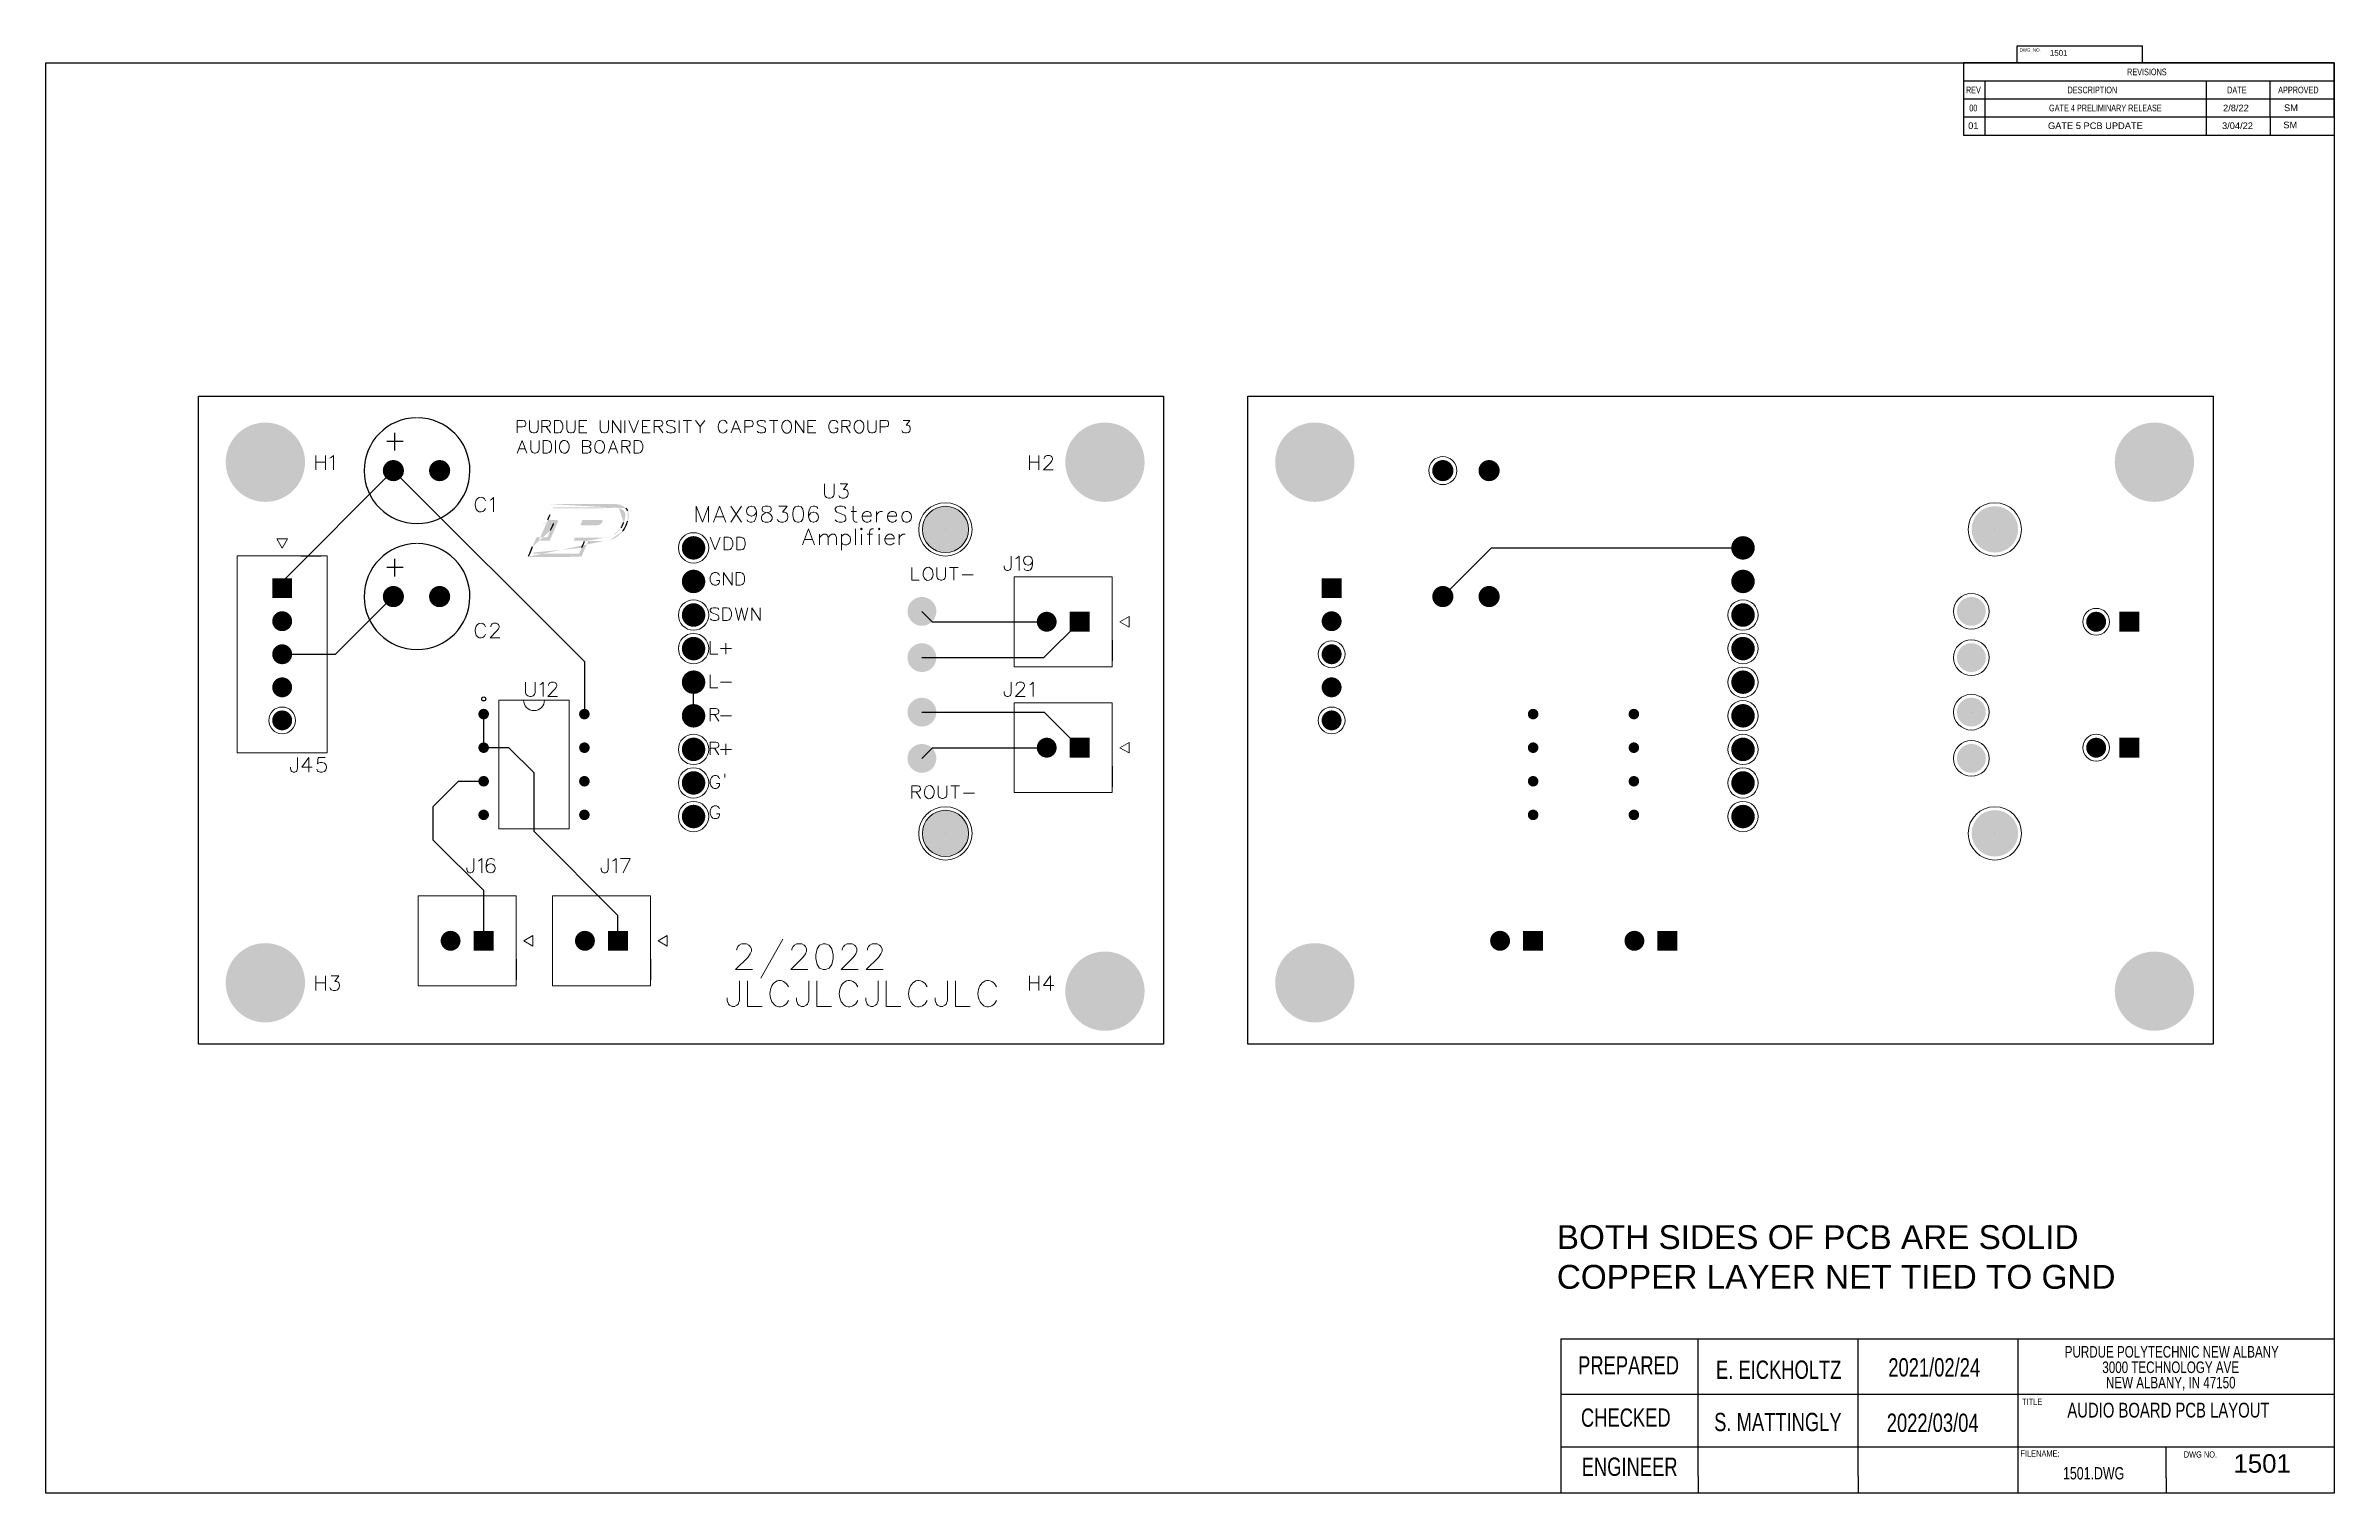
# Model space of a CAD drawing. Header units: inches. Extents: x 2.5 to 50.5, y 2.5 to 32.9.
import ezdxf

# ---------------------------------------------------------------- set-up
doc = ezdxf.new("R2010")
doc.units = ezdxf.units.IN
doc.header["$MEASUREMENT"] = 0
for name, color, linetype, true_color in [('PDF3_Geometry', 7, 'Continuous', 0xffcc00), ('PDF3_Solid Fills', 7, 'Continuous', 0xbfbfbf), ('PDF4_Geometry', 7, 'Continuous', 0x212121), ('PDF4_Solid Fills', 7, 'Continuous', 0xbfbfbf)]:
    doc.layers.add(name, color=color, linetype=linetype, true_color=true_color)
doc.layers.add('SLD-0', color=7, linetype='Continuous')
doc.styles.add('SLDTEXTSTYLE0', font='TXT', dxfattribs={"width": 0.75})
doc.styles.get("Standard").update_dxf_attribs({"font": 'arial.ttf'})

msp = doc.modelspace()

# ---------------------------------------------------------------- texts
at = {"attachment_point": 1}
for s, width, gutter_width, insert, char_height in [('1501', 1.61993, 0.534, (44.535, 32.769), 0.1195), ('01', 0.791, 3.481, (42.822, 31.251), 0.1392), ('GATE 5 PCB UPDATE', 2.36064, 3.481, (44.496, 31.251), 0.13925), ('3/04/22', 0.791, 3.481, (48.147, 31.251), 0.1392), ('2/8/22', 0.791, 3.481, (48.168, 31.624), 0.1392), ('SM', 0.791, 3.481, (49.432, 31.268), 0.1392), ('SM', 0.791, 3.481, (49.447, 31.627), 0.1392), ('BOTH SIDES OF PCB ARE SOLID COPPER LAYER NET TIED TO GND', 11.87305, 2.5, (34.193, 8.122), 0.5), ('1501', 1.89499, 0.625, (48.385, 3.319), 0.3882)]:
    msp.add_mtext_dynamic_manual_height_columns(s, width=width, gutter_width=gutter_width, heights=[0], dxfattribs=dict(at, insert=insert, char_height=char_height))
at = {"layer": 'SLD-0', "style": 'SLDTEXTSTYLE0'}
for s, insert, char_height, attachment_point in [('DWG. NO.', (44.123, 32.807), 0.0746, 2), ('PREPARED', (35.699, 5.374), 0.3838, 2), ('TITLE', (44.164, 4.483), 0.1294, 2), ('AUDIO BOARD PCB LAYOUT', (47.022, 4.398), 0.31059, 2), ('CHECKED', (35.641, 4.278), 0.3838, 2), ('S. MATTINGLY', (38.831, 4.186), 0.38384, 2), ('2022/03/04', (42.078, 4.17), 0.3838, 2), ('FILENAME:', (44.329, 3.397), 0.1294, 2), ('DWG NO.', (47.344, 3.377), 0.1294, 1), ('ENGINEER', (35.721, 3.248), 0.3838, 2)]:
    msp.add_mtext(s, dxfattribs=dict(at, insert=insert, char_height=char_height, attachment_point=attachment_point))
at = {"layer": 'SLD-0', "attachment_point": 2, "style": 'SLDTEXTSTYLE0'}
for s, insert, char_height, width in [('E. EICKHOLTZ', (38.848, 5.283), 0.38384, 3.43191), ('2021/02/24', (42.11, 5.332), 0.3838, 2.44698), ('1501.DWG', (45.453, 3.048), 0.2588, 1.8765)]:
    msp.add_mtext(s, dxfattribs=dict(at, insert=insert, char_height=char_height, width=width))

# ---------------------------------------------------------------- blocks, each defined once
blk = doc.blocks.new('SW_NOTE_0_8')
at = {"layer": 'SLD-0', "color": 0, "char_height": 0.125, "attachment_point": 2, "style": 'SLDTEXTSTYLE0'}
for s, insert in [('PURDUE POLYTECHNIC NEW ALBANY', (1.434, 0.161)), ('3000 TECHNOLOGY AVE', (1.422, -0.006)), ('NEW ALBANY, IN 47150', (1.423, -0.172))]:
    blk.add_mtext(s, dxfattribs=dict(at, insert=insert))
blk = doc.blocks.new('SW_TABLEANNOTATION_0')
at = {"color": 0, "linetype": 'Continuous', "lineweight": 25}
for p, q in [((0, 0), (0, -0.338)), ((0, 0), (0.4, 0)), ((0, 0), (0, -1.015)), ((6.955, 0), (0, 0)), ((0.4, 0), (4.55, 0)), ((4.55, 0), (5.75, 0)), ((5.75, 0), (6.955, 0)), ((6.955, 0), (6.955, -0.338)), ((6.955, -1.015), (6.955, 0)), ((0, -0.338), (0, -0.677)), ((0, -0.338), (0.4, -0.338)), ((0.4, -0.338), (0.4, -0.677)), ((0.4, -0.338), (4.55, -0.338)), ((4.55, -0.338), (4.55, -0.677)), ((4.55, -0.338), (5.75, -0.338)), ((5.75, -0.338), (5.75, -0.677)), ((5.75, -0.338), (6.955, -0.338)), ((6.955, -0.338), (6.955, -0.677)), ((0, -0.677), (0.4, -0.677)), ((0, -0.677), (0, -1.015)), ((0, -0.677), (6.955, -0.677)), ((0.4, -0.677), (4.55, -0.677)), ((0.4, -0.677), (0.4, -1.015)), ((4.55, -0.677), (5.75, -0.677)), ((4.55, -0.677), (4.55, -1.015)), ((5.75, -0.677), (6.955, -0.677)), ((5.75, -0.677), (5.75, -1.015)), ((6.955, -0.677), (6.955, -1.015)), ((0, -1.015), (0.4, -1.015)), ((0, -1.015), (6.955, -1.015)), ((0.4, -1.015), (4.55, -1.015)), ((4.55, -1.015), (5.75, -1.015)), ((5.75, -1.015), (6.955, -1.015))]:
    blk.add_line(p, q, dxfattribs=at)
at = {"color": 0, "linetype": 'Continuous', "lineweight": 18, "char_height": 0.125, "attachment_point": 1, "style": 'SLDTEXTSTYLE0'}
for s, insert in [('REVISIONS', (3.069, -0.107)), ('REV', (0.046, -0.446)), ('00', (0.108, -0.784)), ('GATE 4 PRELIMINARY RELEASE', (1.605, -0.784)), ('DESCRIPTION', (1.952, -0.446)), ('DATE', (4.946, -0.446)), ('APPROVED', (5.904, -0.446))]:
    blk.add_mtext(s, dxfattribs=dict(at, insert=insert))

# ---------------------------------------------------------------- hatches: boundary and pattern name
at = {"layer": 'PDF3_Solid Fills', "transparency": 33554559}
for points in [[(7.938, 24.124, 0.414706), (7.106, 24.956), (7.106, 24.956, 0.414706), (6.274, 24.124), (6.274, 24.124, 0.414706), (7.106, 23.292), (7.106, 23.292, 0.414706)], [(25.548, 24.124, 0.414706), (24.716, 24.956), (24.716, 24.956, 0.414706), (23.884, 24.124), (23.884, 24.124, 0.414706), (24.716, 23.292), (24.716, 23.292, 0.414706)], [(10.013, 23.948, 0.412996), (9.791, 24.17), (9.791, 24.17, 0.412996), (9.569, 23.948), (9.569, 23.948, 0.412996), (9.791, 23.726), (9.791, 23.726, 0.412996)], [(10.983, 23.948, 0.412996), (10.761, 24.17), (10.761, 24.17, 0.412996), (10.539, 23.948), (10.539, 23.948, 0.412996), (10.761, 23.726), (10.761, 23.726, 0.412996)], [(21.857, 22.715, 0.414157), (21.37, 23.202), (21.37, 23.202, 0.414157), (20.883, 22.715), (20.883, 22.715, 0.414157), (21.37, 22.228), (21.37, 22.228, 0.414157)], [(16.334, 22.328, 0.41369), (16.087, 22.574), (16.087, 22.574, 0.41369), (15.841, 22.328), (15.841, 22.328, 0.41369), (16.087, 22.081), (16.087, 22.081, 0.41369)], [(16.334, 21.623, 0.41369), (16.087, 21.87), (16.087, 21.87, 0.41369), (15.841, 21.623), (15.841, 21.623, 0.41369), (16.087, 21.377), (16.087, 21.377, 0.41369)], [(10.013, 21.306, 0.412996), (9.791, 21.529), (9.791, 21.529, 0.412996), (9.569, 21.306), (9.569, 21.306, 0.412996), (9.791, 21.084), (9.791, 21.084, 0.412996)], [(10.983, 21.306, 0.412996), (10.761, 21.529), (10.761, 21.529, 0.412996), (10.539, 21.306), (10.539, 21.306, 0.412996), (10.761, 21.084), (10.761, 21.084, 0.412996)], [(16.334, 20.919, 0.41369), (16.087, 21.166), (16.087, 21.166, 0.41369), (15.841, 20.919), (15.841, 20.919, 0.41369), (16.087, 20.672), (16.087, 20.672, 0.41369)], [(21.18, 20.995, 0.41371), (20.877, 21.299), (20.877, 21.299, 0.41371), (20.574, 20.995), (20.574, 20.995, 0.414377), (20.877, 20.693), (20.877, 20.693, 0.414377)], [(7.668, 20.789, 0.413551), (7.458, 20.998), (7.458, 20.998, 0.413551), (7.249, 20.789), (7.249, 20.789, 0.414518), (7.458, 20.581), (7.458, 20.581, 0.414518)], [(23.703, 20.778, 0.413551), (23.494, 20.988), (23.494, 20.988, 0.414518), (23.286, 20.778), (23.286, 20.778, 0.414518), (23.494, 20.569), (23.494, 20.569, 0.413551)], [(7.668, 20.096, 0.414518), (7.458, 20.305), (7.458, 20.305, 0.414518), (7.249, 20.096), (7.249, 20.096, 0.413551), (7.458, 19.887), (7.458, 19.887, 0.413551)], [(16.334, 20.215, 0.41369), (16.087, 20.461), (16.087, 20.461, 0.41369), (15.841, 20.215), (15.841, 20.215, 0.41369), (16.087, 19.968), (16.087, 19.968, 0.41369)], [(21.18, 20.025, 0.41371), (20.877, 20.328), (20.877, 20.328, 0.41371), (20.574, 20.025), (20.574, 20.025, 0.414377), (20.877, 19.723), (20.877, 19.723, 0.414377)], [(16.334, 19.51, 0.41369), (16.087, 19.757), (16.087, 19.757, 0.41369), (15.841, 19.51), (15.841, 19.51, 0.41369), (16.087, 19.264), (16.087, 19.264, 0.41369)], [(7.668, 19.403, 0.413551), (7.458, 19.612), (7.458, 19.612, 0.413551), (7.249, 19.403), (7.249, 19.403, 0.413551), (7.458, 19.193), (7.458, 19.193, 0.413551)], [(7.668, 18.709, 0.413551), (7.458, 18.918), (7.458, 18.918, 0.413551), (7.249, 18.709), (7.249, 18.709, 0.414518), (7.458, 18.501), (7.458, 18.501, 0.414518)], [(16.334, 18.806, 0.41369), (16.087, 19.052), (16.087, 19.052, 0.41369), (15.841, 18.806), (15.841, 18.806, 0.41369), (16.087, 18.559), (16.087, 18.559, 0.41369)], [(21.18, 18.882, 0.41371), (20.877, 19.185), (20.877, 19.185, 0.41371), (20.574, 18.882), (20.574, 18.882, 0.414377), (20.877, 18.58), (20.877, 18.58, 0.414377)], [(16.334, 18.101, 0.41369), (16.087, 18.348), (16.087, 18.348, 0.41369), (15.841, 18.101), (15.841, 18.101, 0.41369), (16.087, 17.855), (16.087, 17.855, 0.41369)], [(23.703, 18.137, 0.413551), (23.494, 18.346), (23.494, 18.346, 0.414518), (23.286, 18.137), (23.286, 18.137, 0.414518), (23.494, 17.927), (23.494, 17.927, 0.413551)], [(21.18, 17.912, 0.41371), (20.877, 18.215), (20.877, 18.215, 0.41371), (20.574, 17.912), (20.574, 17.912, 0.414377), (20.877, 17.609), (20.877, 17.609, 0.414377)], [(16.334, 17.397, 0.41369), (16.087, 17.644), (16.087, 17.644, 0.41369), (15.841, 17.397), (15.841, 17.397, 0.41369), (16.087, 17.151), (16.087, 17.151, 0.41369)], [(16.334, 16.693, 0.41369), (16.087, 16.939), (16.087, 16.939, 0.41369), (15.841, 16.693), (15.841, 16.693, 0.41369), (16.087, 16.446), (16.087, 16.446, 0.41369)], [(21.857, 16.34, 0.414157), (21.37, 16.828), (21.37, 16.828, 0.414157), (20.883, 16.34), (20.883, 16.34, 0.414157), (21.37, 15.853), (21.37, 15.853, 0.414157)], [(7.938, 13.206, 0.414706), (7.106, 14.037), (7.106, 14.037, 0.414706), (6.274, 13.206), (6.274, 13.206, 0.414706), (7.106, 12.374), (7.106, 12.374, 0.414706)], [(11.2, 14.086, 0.413551), (10.991, 14.296), (10.991, 14.296, 0.414518), (10.783, 14.086), (10.783, 14.086, 0.414518), (10.991, 13.877), (10.991, 13.877, 0.413551)], [(14.018, 14.086, 0.413551), (13.809, 14.296), (13.809, 14.296, 0.414518), (13.6, 14.086), (13.6, 14.086, 0.414518), (13.809, 13.877), (13.809, 13.877, 0.413551)], [(25.548, 13.03, 0.414706), (24.716, 13.861), (24.716, 13.861, 0.414706), (23.884, 13.03), (23.884, 13.03, 0.414706), (24.716, 12.198), (24.716, 12.198, 0.414706)]]:
    msp.add_hatch(color=256, dxfattribs=at).paths.add_polyline_path(points)
at = {"layer": 'PDF3_Solid Fills', "true_color": 0x212121, "transparency": 33554559}
for points in [[(9.93, 23.948, 0.411972), (9.791, 24.087), (9.791, 24.087, 0.411972), (9.652, 23.948), (9.652, 23.948, 0.411972), (9.791, 23.809), (9.791, 23.809, 0.411972)], [(10.9, 23.948, 0.411972), (10.761, 24.087), (10.761, 24.087, 0.411972), (10.622, 23.948), (10.622, 23.948, 0.411972), (10.761, 23.809), (10.761, 23.809, 0.411972)], [(9.93, 21.306, 0.411972), (9.791, 21.445), (9.791, 21.445, 0.411972), (9.652, 21.306), (9.652, 21.306, 0.411972), (9.791, 21.168), (9.791, 21.168, 0.411972)], [(10.9, 21.306, 0.411972), (10.761, 21.445), (10.761, 21.445, 0.411972), (10.622, 21.306), (10.622, 21.306, 0.411972), (10.761, 21.168), (10.761, 21.168, 0.411972)], [(11.795, 18.841, 0.418142), (11.685, 18.952), (11.685, 18.952, 0.418142), (11.574, 18.841), (11.574, 18.841, 0.418142), (11.685, 18.731), (11.685, 18.731, 0.418142)], [(13.908, 18.841, 0.418142), (13.798, 18.952), (13.798, 18.952, 0.418142), (13.687, 18.841), (13.687, 18.841, 0.418142), (13.798, 18.731), (13.798, 18.731, 0.418142)], [(11.795, 18.137, 0.418142), (11.685, 18.247), (11.685, 18.247, 0.418142), (11.574, 18.137), (11.574, 18.137, 0.418142), (11.685, 18.026), (11.685, 18.026, 0.418142)], [(13.908, 18.137, 0.418142), (13.798, 18.247), (13.798, 18.247, 0.418142), (13.687, 18.137), (13.687, 18.137, 0.418142), (13.798, 18.026), (13.798, 18.026, 0.418142)], [(11.795, 17.432, 0.418142), (11.685, 17.543), (11.685, 17.543, 0.418142), (11.574, 17.432), (11.574, 17.432, 0.418142), (11.685, 17.322), (11.685, 17.322, 0.418142)], [(13.908, 17.432, 0.418142), (13.798, 17.543), (13.798, 17.543, 0.418142), (13.687, 17.432), (13.687, 17.432, 0.418142), (13.798, 17.322), (13.798, 17.322, 0.418142)], [(11.795, 16.728, 0.418142), (11.685, 16.838), (11.685, 16.838, 0.418142), (11.574, 16.728), (11.574, 16.728, 0.418142), (11.685, 16.617), (11.685, 16.617, 0.418142)], [(13.908, 16.728, 0.418142), (13.798, 16.838), (13.798, 16.838, 0.418142), (13.687, 16.728), (13.687, 16.728, 0.418142), (13.798, 16.617), (13.798, 16.617, 0.418142)]]:
    msp.add_hatch(color=250, dxfattribs=at).paths.add_polyline_path(points)
at = {"layer": 'PDF3_Solid Fills', "true_color": 0xffcc00, "transparency": 33554559}
h = msp.add_hatch(color=40, dxfattribs=at)
h.paths.add_polyline_path([(13.093, 23.244, 0.002437), (12.923, 22.851)], flags=0)
h.paths.add_polyline_path([(12.923, 22.851), (12.919, 22.842), (13.032, 22.842), (13.145, 22.842), (13.145, 22.837)], flags=0)
h.paths.add_polyline_path([(13.083, 22.691), (13.022, 22.549), (12.906, 22.547), (12.791, 22.546), (12.705, 22.347)], flags=0)
h.paths.add_polyline_path([(12.62, 22.144), (12.62, 22.139), (13.178, 22.139), (13.736, 22.14), (13.806, 22.305), (13.876, 22.47), (14.023, 22.47), (14.17, 22.47), (14.229, 22.477)], flags=0)
h.paths.add_polyline_path([(14.229, 22.477, 0.028974), (14.341, 22.498)], flags=0)
h.paths.add_polyline_path([(14.341, 22.498), (14.393, 22.512), (14.442, 22.537), (14.491, 22.563), (14.532, 22.6), (14.574, 22.638), (14.6, 22.676)], flags=0)
h.paths.add_polyline_path([(14.706, 22.892), (14.728, 22.956), (14.725, 23.018), (14.722, 23.08), (14.709, 23.103)], flags=0)
h.paths.add_polyline_path([(14.666, 23.159), (14.635, 23.192), (14.593, 23.21), (14.551, 23.229), (14.504, 23.239), (14.457, 23.248), (13.777, 23.249), (13.097, 23.249), (13.093, 23.244)], flags=0)
h.paths.add_polyline_path([(14.524, 23.161), (14.57, 23.145), (14.598, 23.125), (14.626, 23.105), (14.642, 23.073), (14.658, 23.041), (14.654, 22.99), (14.65, 22.939), (14.619, 22.862)], flags=0)
h.paths.add_polyline_path([(14.564, 22.747), (14.541, 22.708), (14.495, 22.662), (14.45, 22.617), (14.403, 22.595)], flags=0)
h.paths.add_polyline_path([(14.301, 22.558, 0.035317), (14.403, 22.595)], flags=0)
h.paths.add_polyline_path([(14.301, 22.558), (14.247, 22.543), (13.921, 22.541), (13.595, 22.538), (13.584, 22.508), (13.572, 22.477), (13.685, 22.477), (13.797, 22.477), (13.794, 22.463)], flags=0)
h.paths.add_polyline_path([(13.738, 22.329), (13.687, 22.208), (13.206, 22.208), (12.725, 22.208), (12.734, 22.231)], flags=0)
h.paths.add_polyline_path([(12.792, 22.365, 0.000795), (12.734, 22.231)], flags=0)
h.paths.add_polyline_path([(12.792, 22.365), (12.84, 22.477), (12.955, 22.479), (13.071, 22.48), (13.163, 22.694), (13.255, 22.908), (13.144, 22.91), (13.033, 22.911), (13.033, 22.916)], flags=0)
h.paths.add_polyline_path([(13.079, 23.028, 0.000373), (13.135, 23.158)], flags=0)
h.paths.add_polyline_path([(13.135, 23.158), (13.144, 23.18), (13.811, 23.178), (14.478, 23.176), (14.524, 23.161)], flags=0)
h.paths.add_polyline_path([(13.735, 22.858), (13.713, 22.804), (13.885, 22.802), (14.058, 22.8), (14.089, 22.808), (14.121, 22.816), (14.143, 22.832), (14.164, 22.848), (14.173, 22.869), (14.182, 22.89), (14.178, 22.901), (14.174, 22.911), (13.965, 22.911), (13.757, 22.911)], flags=0)
at = {"layer": 'PDF4_Solid Fills', "transparency": 33554559}
for points in [[(29.95, 24.124, 0.414706), (29.118, 24.956), (29.118, 24.956, 0.414706), (28.287, 24.124), (28.287, 24.124, 0.414706), (29.118, 23.292), (29.118, 23.292, 0.414706)], [(47.56, 24.124, 0.414706), (46.728, 24.956), (46.728, 24.956, 0.414706), (45.897, 24.124), (45.897, 24.124, 0.414706), (46.728, 23.292), (46.728, 23.292, 0.414706)], [(32.025, 23.948, 0.412996), (31.803, 24.17), (31.803, 24.17, 0.412996), (31.581, 23.948), (31.581, 23.948, 0.412996), (31.803, 23.726), (31.803, 23.726, 0.412996)], [(32.996, 23.948, 0.412996), (32.773, 24.17), (32.773, 24.17, 0.412996), (32.551, 23.948), (32.551, 23.948, 0.412996), (32.773, 23.726), (32.773, 23.726, 0.412996)], [(43.87, 22.715, 0.414157), (43.382, 23.202), (43.382, 23.202, 0.414157), (42.895, 22.715), (42.895, 22.715, 0.414157), (43.382, 22.228), (43.382, 22.228, 0.414157)], [(38.346, 22.328, 0.41369), (38.099, 22.574), (38.099, 22.574, 0.41369), (37.853, 22.328), (37.853, 22.328, 0.41369), (38.099, 22.081), (38.099, 22.081, 0.41369)], [(38.346, 21.623, 0.41369), (38.099, 21.87), (38.099, 21.87, 0.41369), (37.853, 21.623), (37.853, 21.623, 0.41369), (38.099, 21.377), (38.099, 21.377, 0.41369)], [(32.025, 21.306, 0.412996), (31.803, 21.529), (31.803, 21.529, 0.412996), (31.581, 21.306), (31.581, 21.306, 0.412996), (31.803, 21.084), (31.803, 21.084, 0.412996)], [(32.996, 21.306, 0.412996), (32.773, 21.529), (32.773, 21.529, 0.412996), (32.551, 21.306), (32.551, 21.306, 0.412996), (32.773, 21.084), (32.773, 21.084, 0.412996)], [(38.346, 20.919, 0.41369), (38.099, 21.166), (38.099, 21.166, 0.41369), (37.853, 20.919), (37.853, 20.919, 0.41369), (38.099, 20.672), (38.099, 20.672, 0.41369)], [(43.193, 20.995, 0.41371), (42.889, 21.299), (42.889, 21.299, 0.41371), (42.586, 20.995), (42.586, 20.995, 0.414377), (42.889, 20.693), (42.889, 20.693, 0.414377)], [(29.68, 20.789, 0.413551), (29.471, 20.998), (29.471, 20.998, 0.413551), (29.261, 20.789), (29.261, 20.789, 0.414518), (29.471, 20.581), (29.471, 20.581, 0.414518)], [(45.716, 20.778, 0.413551), (45.506, 20.988), (45.506, 20.988, 0.414518), (45.298, 20.778), (45.298, 20.778, 0.414518), (45.506, 20.569), (45.506, 20.569, 0.413551)], [(29.68, 20.096, 0.414518), (29.471, 20.305), (29.471, 20.305, 0.414518), (29.261, 20.096), (29.261, 20.096, 0.413551), (29.471, 19.887), (29.471, 19.887, 0.413551)], [(38.346, 20.215, 0.41369), (38.099, 20.461), (38.099, 20.461, 0.41369), (37.853, 20.215), (37.853, 20.215, 0.41369), (38.099, 19.968), (38.099, 19.968, 0.41369)], [(43.193, 20.025, 0.41371), (42.889, 20.328), (42.889, 20.328, 0.41371), (42.586, 20.025), (42.586, 20.025, 0.414377), (42.889, 19.723), (42.889, 19.723, 0.414377)], [(38.346, 19.51, 0.41369), (38.099, 19.757), (38.099, 19.757, 0.41369), (37.853, 19.51), (37.853, 19.51, 0.41369), (38.099, 19.264), (38.099, 19.264, 0.41369)], [(29.68, 19.403, 0.413551), (29.471, 19.612), (29.471, 19.612, 0.413551), (29.261, 19.403), (29.261, 19.403, 0.413551), (29.471, 19.193), (29.471, 19.193, 0.413551)], [(29.68, 18.709, 0.413551), (29.471, 18.918), (29.471, 18.918, 0.413551), (29.261, 18.709), (29.261, 18.709, 0.414518), (29.471, 18.501), (29.471, 18.501, 0.414518)], [(38.346, 18.806, 0.41369), (38.099, 19.052), (38.099, 19.052, 0.41369), (37.853, 18.806), (37.853, 18.806, 0.41369), (38.099, 18.559), (38.099, 18.559, 0.41369)], [(43.193, 18.882, 0.41371), (42.889, 19.185), (42.889, 19.185, 0.41371), (42.586, 18.882), (42.586, 18.882, 0.414377), (42.889, 18.58), (42.889, 18.58, 0.414377)], [(38.346, 18.101, 0.41369), (38.099, 18.348), (38.099, 18.348, 0.41369), (37.853, 18.101), (37.853, 18.101, 0.41369), (38.099, 17.855), (38.099, 17.855, 0.41369)], [(45.716, 18.137, 0.413551), (45.506, 18.346), (45.506, 18.346, 0.414518), (45.298, 18.137), (45.298, 18.137, 0.414518), (45.506, 17.927), (45.506, 17.927, 0.413551)], [(43.193, 17.912, 0.41371), (42.889, 18.215), (42.889, 18.215, 0.41371), (42.586, 17.912), (42.586, 17.912, 0.414377), (42.889, 17.609), (42.889, 17.609, 0.414377)], [(38.346, 17.397, 0.41369), (38.099, 17.644), (38.099, 17.644, 0.41369), (37.853, 17.397), (37.853, 17.397, 0.41369), (38.099, 17.151), (38.099, 17.151, 0.41369)], [(38.346, 16.693, 0.41369), (38.099, 16.939), (38.099, 16.939, 0.41369), (37.853, 16.693), (37.853, 16.693, 0.41369), (38.099, 16.446), (38.099, 16.446, 0.41369)], [(43.87, 16.34, 0.414157), (43.382, 16.828), (43.382, 16.828, 0.414157), (42.895, 16.34), (42.895, 16.34, 0.414157), (43.382, 15.853), (43.382, 15.853, 0.414157)], [(29.95, 13.206, 0.414706), (29.118, 14.037), (29.118, 14.037, 0.414706), (28.287, 13.206), (28.287, 13.206, 0.414706), (29.118, 12.374), (29.118, 12.374, 0.414706)], [(33.213, 14.086, 0.413551), (33.003, 14.296), (33.003, 14.296, 0.414518), (32.795, 14.086), (32.795, 14.086, 0.414518), (33.003, 13.877), (33.003, 13.877, 0.413551)], [(36.03, 14.086, 0.413551), (35.821, 14.296), (35.821, 14.296, 0.414518), (35.613, 14.086), (35.613, 14.086, 0.414518), (35.821, 13.877), (35.821, 13.877, 0.413551)], [(47.56, 13.03, 0.414706), (46.728, 13.861), (46.728, 13.861, 0.414706), (45.897, 13.03), (45.897, 13.03, 0.414706), (46.728, 12.198), (46.728, 12.198, 0.414706)]]:
    msp.add_hatch(color=256, dxfattribs=at).paths.add_polyline_path(points)
at = {"layer": 'PDF4_Solid Fills', "true_color": 0x212121, "transparency": 33554559}
for points in [[(31.942, 23.948, 0.411972), (31.803, 24.087), (31.803, 24.087, 0.411972), (31.664, 23.948), (31.664, 23.948, 0.411972), (31.803, 23.809), (31.803, 23.809, 0.411972)], [(32.912, 23.948, 0.411972), (32.773, 24.087), (32.773, 24.087, 0.411972), (32.635, 23.948), (32.635, 23.948, 0.411972), (32.773, 23.809), (32.773, 23.809, 0.411972)], [(31.942, 21.306, 0.411972), (31.803, 21.445), (31.803, 21.445, 0.411972), (31.664, 21.306), (31.664, 21.306, 0.411972), (31.803, 21.168), (31.803, 21.168, 0.411972)], [(32.912, 21.306, 0.411972), (32.773, 21.445), (32.773, 21.445, 0.411972), (32.635, 21.306), (32.635, 21.306, 0.411972), (32.773, 21.168), (32.773, 21.168, 0.411972)], [(33.808, 18.841, 0.418142), (33.697, 18.952), (33.697, 18.952, 0.418142), (33.586, 18.841), (33.586, 18.841, 0.418142), (33.697, 18.731), (33.697, 18.731, 0.418142)], [(35.921, 18.841, 0.418142), (35.81, 18.952), (35.81, 18.952, 0.418142), (35.7, 18.841), (35.7, 18.841, 0.418142), (35.81, 18.731), (35.81, 18.731, 0.418142)], [(33.808, 18.137, 0.418142), (33.697, 18.247), (33.697, 18.247, 0.418142), (33.586, 18.137), (33.586, 18.137, 0.418142), (33.697, 18.026), (33.697, 18.026, 0.418142)], [(35.921, 18.137, 0.418142), (35.81, 18.247), (35.81, 18.247, 0.418142), (35.7, 18.137), (35.7, 18.137, 0.418142), (35.81, 18.026), (35.81, 18.026, 0.418142)], [(33.808, 17.432, 0.418142), (33.697, 17.543), (33.697, 17.543, 0.418142), (33.586, 17.432), (33.586, 17.432, 0.418142), (33.697, 17.322), (33.697, 17.322, 0.418142)], [(35.921, 17.432, 0.418142), (35.81, 17.543), (35.81, 17.543, 0.418142), (35.7, 17.432), (35.7, 17.432, 0.418142), (35.81, 17.322), (35.81, 17.322, 0.418142)], [(33.808, 16.728, 0.418142), (33.697, 16.838), (33.697, 16.838, 0.418142), (33.586, 16.728), (33.586, 16.728, 0.418142), (33.697, 16.617), (33.697, 16.617, 0.418142)], [(35.921, 16.728, 0.418142), (35.81, 16.838), (35.81, 16.838, 0.418142), (35.7, 16.728), (35.7, 16.728, 0.418142), (35.81, 16.617), (35.81, 16.617, 0.418142)]]:
    msp.add_hatch(color=250, dxfattribs=at).paths.add_polyline_path(points)

# ---------------------------------------------------------------- linework, layer by layer
for p, q in [((2.5, 2.5), (2.5, 32.5)), ((2.5, 32.5), (50.5, 32.5)), ((50.5, 32.5), (50.5, 2.5)), ((42.724, 31.365), (42.724, 30.986)), ((43.172, 31.365), (43.172, 30.986)), ((47.811, 31.365), (47.811, 30.986)), ((49.153, 31.365), (49.153, 30.986)), ((42.724, 30.986), (50.5, 30.986)), ((34.278, 5.735), (34.278, 2.5)), ((40.638, 5.735), (50.5, 5.735)), ((50.5, 2.5), (2.5, 2.5)), ((37.156, 2.857), (37.156, 2.5)), ((40.515, 2.857), (40.515, 2.5)), ((46.972, 2.824), (46.972, 2.5)), ((50.5, 2.5), (50.5, 2.5))]:
    msp.add_line(p, q)
at = {"color": 0, "linetype": 'Continuous', "lineweight": 25}
for p, q in [((50.5, 32.5), (42.724, 32.5)), ((50.5, 31.365), (50.5, 32.5))]:
    msp.add_line(p, q, dxfattribs=at)
at = {"layer": 'PDF3_Geometry', "color": 6, "lineweight": 25}
for p, q in [((5.701, 25.509), (25.946, 25.509)), ((5.701, 11.92), (5.701, 25.509)), ((25.946, 25.509), (25.946, 11.92)), ((25.946, 11.92), (5.701, 11.92))]:
    msp.add_line(p, q, dxfattribs=at)
at = {"layer": 'PDF3_Geometry'}
for p, q in [((7.847, 22.162), (8.276, 22.162)), ((24.867, 20.39), (24.867, 19.96)), ((24.867, 17.748), (24.867, 17.319)), ((12.364, 13.698), (12.364, 13.268)), ((15.182, 13.698), (15.182, 13.268))]:
    msp.add_line(p, q, dxfattribs=at)
at = {"layer": 'PDF3_Geometry', "lineweight": 9}
for points in [[(12.389, 24.864), (12.502, 24.864), (12.54, 24.876), (12.553, 24.889), (12.566, 24.914), (12.566, 24.952), (12.553, 24.977), (12.54, 24.99), (12.502, 25.002), (12.389, 25.002), (12.389, 24.738)], [(12.649, 25.002), (12.649, 24.814), (12.662, 24.776), (12.686, 24.75), (12.724, 24.738), (12.75, 24.738), (12.787, 24.75), (12.812, 24.776), (12.825, 24.814), (12.825, 25.002)], [(12.908, 24.876), (13.022, 24.876), (13.06, 24.889), (13.072, 24.902), (13.085, 24.927), (13.085, 24.952), (13.072, 24.977), (13.06, 24.99), (13.022, 25.002), (12.908, 25.002), (12.908, 24.738)], [(13.428, 25.002), (13.428, 24.814), (13.44, 24.776), (13.465, 24.75), (13.503, 24.738), (13.529, 24.738), (13.566, 24.75), (13.591, 24.776), (13.604, 24.814), (13.604, 25.002)], [(13.851, 25.002), (13.687, 25.002), (13.687, 24.738), (13.851, 24.738)], [(14.129, 25.002), (14.129, 24.814), (14.141, 24.776), (14.166, 24.75), (14.204, 24.738), (14.23, 24.738), (14.267, 24.75), (14.292, 24.776), (14.305, 24.814), (14.305, 25.002)], [(14.565, 25.002), (14.565, 24.738), (14.388, 25.002), (14.388, 24.738)], [(14.648, 25.002), (14.648, 24.738)], [(14.731, 25.002), (14.832, 24.738), (14.933, 25.002)], [(15.18, 25.002), (15.016, 25.002), (15.016, 24.738), (15.18, 24.738)], [(15.263, 24.876), (15.376, 24.876), (15.414, 24.889), (15.427, 24.902), (15.44, 24.927), (15.44, 24.952), (15.427, 24.977), (15.414, 24.99), (15.376, 25.002), (15.263, 25.002), (15.263, 24.738)], [(15.699, 24.965), (15.674, 24.99), (15.636, 25.002), (15.586, 25.002), (15.548, 24.99), (15.523, 24.965), (15.523, 24.94), (15.536, 24.914), (15.548, 24.902), (15.573, 24.889), (15.649, 24.864), (15.674, 24.852), (15.686, 24.839), (15.699, 24.814), (15.699, 24.776), (15.674, 24.75), (15.636, 24.738), (15.586, 24.738), (15.548, 24.75), (15.523, 24.776)], [(15.782, 25.002), (15.782, 24.738)], [(15.866, 25.002), (16.042, 25.002)], [(15.954, 25.002), (15.954, 24.738)], [(16.125, 25.002), (16.226, 24.876), (16.226, 24.738)], [(16.327, 25.002), (16.226, 24.876)], [(17.078, 24.738), (16.977, 25.002), (16.877, 24.738)], [(17.161, 24.864), (17.275, 24.864), (17.313, 24.876), (17.325, 24.889), (17.338, 24.914), (17.338, 24.952), (17.325, 24.977), (17.313, 24.99), (17.275, 25.002), (17.161, 25.002), (17.161, 24.738)], [(17.597, 24.965), (17.573, 24.99), (17.535, 25.002), (17.484, 25.002), (17.447, 24.99), (17.421, 24.965), (17.421, 24.94), (17.434, 24.914), (17.447, 24.902), (17.471, 24.889), (17.547, 24.864), (17.573, 24.852), (17.585, 24.839), (17.597, 24.814), (17.597, 24.776), (17.573, 24.75), (17.535, 24.738), (17.484, 24.738), (17.447, 24.75), (17.421, 24.776)], [(17.681, 25.002), (17.857, 25.002)], [(17.769, 25.002), (17.769, 24.738)], [(18.402, 25.002), (18.402, 24.738), (18.226, 25.002), (18.226, 24.738)], [(18.649, 25.002), (18.485, 25.002), (18.485, 24.738), (18.649, 24.738)], [(19.115, 24.94), (19.103, 24.965), (19.077, 24.99), (19.053, 25.002), (19.002, 25.002), (18.976, 24.99), (18.951, 24.965), (18.939, 24.94), (18.926, 24.902), (18.926, 24.839), (18.939, 24.801), (18.951, 24.776), (18.976, 24.75), (19.002, 24.738), (19.053, 24.738), (19.077, 24.75), (19.103, 24.776), (19.115, 24.801), (19.115, 24.839), (19.053, 24.839)], [(19.198, 24.876), (19.312, 24.876), (19.35, 24.889), (19.363, 24.902), (19.375, 24.927), (19.375, 24.952), (19.363, 24.977), (19.35, 24.99), (19.312, 25.002), (19.198, 25.002), (19.198, 24.738)], [(19.743, 25.002), (19.743, 24.814), (19.756, 24.776), (19.781, 24.75), (19.819, 24.738), (19.844, 24.738), (19.882, 24.75), (19.907, 24.776), (19.92, 24.814), (19.92, 25.002)], [(20.003, 24.864), (20.116, 24.864), (20.154, 24.876), (20.167, 24.889), (20.179, 24.914), (20.179, 24.952), (20.167, 24.977), (20.154, 24.99), (20.116, 25.002), (20.003, 25.002), (20.003, 24.738)], [(20.482, 25.002), (20.621, 25.002), (20.545, 24.902), (20.583, 24.902), (20.608, 24.889), (20.621, 24.876), (20.633, 24.839), (20.633, 24.814), (20.621, 24.776), (20.595, 24.75), (20.557, 24.738), (20.52, 24.738), (20.482, 24.75), (20.469, 24.763), (20.457, 24.788)], [(12.59, 24.315), (12.49, 24.58), (12.389, 24.315)], [(12.674, 24.58), (12.674, 24.391), (12.686, 24.353), (12.712, 24.328), (12.75, 24.315), (12.775, 24.315), (12.812, 24.328), (12.838, 24.353), (12.85, 24.391), (12.85, 24.58)], [(12.997, 24.876), (13.085, 24.738)], [(13.193, 24.58), (13.193, 24.315)], [(13.687, 24.876), (13.788, 24.876)], [(13.869, 24.454), (13.907, 24.466), (13.92, 24.479), (13.932, 24.504), (13.932, 24.53), (13.92, 24.554), (13.907, 24.567), (13.869, 24.58), (13.756, 24.58), (13.756, 24.315), (13.869, 24.315), (13.907, 24.328), (13.92, 24.34), (13.932, 24.366), (13.932, 24.404), (13.92, 24.429), (13.907, 24.441), (13.869, 24.454), (13.756, 24.454)], [(14.502, 24.315), (14.401, 24.58), (14.3, 24.315)], [(14.585, 24.454), (14.698, 24.454), (14.736, 24.466), (14.749, 24.479), (14.761, 24.504), (14.761, 24.53), (14.749, 24.554), (14.736, 24.567), (14.698, 24.58), (14.585, 24.58), (14.585, 24.315)], [(15.016, 24.876), (15.117, 24.876)], [(15.351, 24.876), (15.44, 24.738)], [(16.914, 24.826), (17.04, 24.826)], [(18.485, 24.876), (18.586, 24.876)], [(19.286, 24.876), (19.375, 24.738)], [(12.427, 24.404), (12.553, 24.404)], [(14.338, 24.404), (14.464, 24.404)], [(14.673, 24.454), (14.761, 24.315)], [(16.4, 22.867), (16.4, 23.203), (16.272, 22.867), (16.143, 23.203), (16.143, 22.867)], [(16.761, 22.867), (16.633, 23.203), (16.506, 22.867)], [(16.867, 23.203), (17.091, 22.867)], [(17.091, 23.203), (16.867, 22.867)], [(17.405, 23.091), (17.389, 23.043), (17.357, 23.011), (17.309, 22.995), (17.293, 22.995), (17.245, 23.011), (17.213, 23.043), (17.197, 23.091), (17.197, 23.107), (17.213, 23.155), (17.245, 23.187), (17.293, 23.203), (17.309, 23.203), (17.357, 23.187), (17.389, 23.155), (17.405, 23.091), (17.405, 23.011), (17.389, 22.931), (17.357, 22.883), (17.309, 22.867), (17.277, 22.867), (17.229, 22.883), (17.213, 22.915)], [(17.873, 23.203), (18.049, 23.203), (17.952, 23.075), (18, 23.075), (18.033, 23.059), (18.049, 23.043), (18.064, 22.995), (18.064, 22.963), (18.049, 22.915), (18.016, 22.883), (17.969, 22.867), (17.921, 22.867), (17.873, 22.883), (17.857, 22.899), (17.84, 22.931)], [(18.692, 23.155), (18.676, 23.187), (18.628, 23.203), (18.596, 23.203), (18.548, 23.187), (18.516, 23.139), (18.5, 23.059), (18.5, 22.979), (18.516, 22.915), (18.548, 22.883), (18.596, 22.867), (18.612, 22.867), (18.66, 22.883), (18.692, 22.915), (18.708, 22.963), (18.708, 22.979), (18.692, 23.027), (18.66, 23.059), (18.612, 23.075), (18.596, 23.075), (18.548, 23.059), (18.516, 23.027), (18.5, 22.979)], [(19.284, 23.155), (19.253, 23.187), (19.204, 23.203), (19.141, 23.203), (19.092, 23.187), (19.06, 23.155), (19.06, 23.123), (19.077, 23.091), (19.092, 23.075), (19.124, 23.059), (19.22, 23.027), (19.253, 23.011), (19.268, 22.995), (19.284, 22.963), (19.284, 22.915), (19.253, 22.883), (19.204, 22.867), (19.141, 22.867), (19.092, 22.883), (19.06, 22.915)], [(19.39, 23.091), (19.502, 23.091)], [(19.438, 23.203), (19.438, 22.931), (19.454, 22.883), (19.486, 22.867), (19.518, 22.867)], [(19.624, 22.995), (19.816, 22.995), (19.816, 23.027), (19.8, 23.059), (19.784, 23.075), (19.752, 23.091), (19.704, 23.091), (19.672, 23.075), (19.64, 23.043), (19.624, 22.995), (19.624, 22.963), (19.64, 22.915), (19.672, 22.883), (19.704, 22.867), (19.752, 22.867), (19.784, 22.883), (19.816, 22.915)], [(19.922, 23.091), (19.922, 22.867)], [(19.922, 22.995), (19.937, 23.043), (19.97, 23.075), (20.001, 23.091), (20.049, 23.091)], [(20.155, 22.995), (20.347, 22.995), (20.347, 23.027), (20.331, 23.059), (20.316, 23.075), (20.283, 23.091), (20.235, 23.091), (20.204, 23.075), (20.171, 23.043), (20.155, 22.995), (20.155, 22.963), (20.171, 22.915), (20.204, 22.883), (20.235, 22.867), (20.283, 22.867), (20.316, 22.883), (20.347, 22.915)], [(16.553, 22.979), (16.713, 22.979)], [(18.626, 22.388), (18.498, 22.724), (18.369, 22.388)], [(18.731, 22.612), (18.731, 22.388)], [(18.731, 22.548), (18.779, 22.596), (18.811, 22.612), (18.859, 22.612), (18.891, 22.596), (18.908, 22.548), (18.908, 22.388)], [(18.908, 22.548), (18.955, 22.596), (18.987, 22.612), (19.035, 22.612), (19.067, 22.596), (19.084, 22.548), (19.084, 22.388)], [(19.189, 22.612), (19.189, 22.276)], [(19.189, 22.564), (19.221, 22.596), (19.253, 22.612), (19.301, 22.612), (19.333, 22.596), (19.365, 22.564), (19.381, 22.516), (19.381, 22.484), (19.365, 22.436), (19.333, 22.404), (19.301, 22.388), (19.253, 22.388), (19.221, 22.404), (19.189, 22.436)], [(19.486, 22.724), (19.486, 22.388)], [(19.608, 22.612), (19.608, 22.388)], [(19.73, 22.612), (19.842, 22.612)], [(19.858, 22.724), (19.826, 22.724), (19.794, 22.708), (19.778, 22.66), (19.778, 22.388)], [(19.98, 22.612), (19.98, 22.388)], [(20.101, 22.516), (20.294, 22.516), (20.294, 22.548), (20.278, 22.58), (20.261, 22.596), (20.23, 22.612), (20.182, 22.612), (20.149, 22.596), (20.118, 22.564), (20.101, 22.516), (20.101, 22.484), (20.118, 22.436), (20.149, 22.404), (20.182, 22.388), (20.23, 22.388), (20.261, 22.404), (20.294, 22.436)], [(20.399, 22.612), (20.399, 22.388)], [(20.399, 22.516), (20.416, 22.564), (20.447, 22.596), (20.479, 22.612), (20.528, 22.612)], [(16.439, 22.552), (16.541, 22.283), (16.644, 22.552)], [(18.417, 22.5), (18.577, 22.5)], [(16.632, 21.748), (16.619, 21.774), (16.593, 21.8), (16.567, 21.812), (16.516, 21.812), (16.491, 21.8), (16.465, 21.774), (16.452, 21.748), (16.439, 21.71), (16.439, 21.646), (16.452, 21.607), (16.465, 21.582), (16.491, 21.556), (16.516, 21.543), (16.567, 21.543), (16.593, 21.556), (16.619, 21.582), (16.632, 21.607), (16.632, 21.646), (16.567, 21.646)], [(16.895, 21.812), (16.895, 21.543), (16.716, 21.812), (16.716, 21.543)], [(20.666, 21.918), (20.666, 21.649), (20.819, 21.649)], [(21.193, 21.918), (21.193, 21.726), (21.206, 21.687), (21.232, 21.662), (21.27, 21.649), (21.296, 21.649), (21.334, 21.662), (21.359, 21.687), (21.373, 21.726), (21.373, 21.918)], [(21.457, 21.918), (21.636, 21.918)], [(21.547, 21.918), (21.547, 21.649)], [(21.721, 21.764), (21.951, 21.764)], [(16.619, 21.035), (16.593, 21.06), (16.555, 21.073), (16.503, 21.073), (16.465, 21.06), (16.439, 21.035), (16.439, 21.008), (16.452, 20.983), (16.465, 20.97), (16.491, 20.958), (16.567, 20.932), (16.593, 20.919), (16.606, 20.906), (16.619, 20.88), (16.619, 20.842), (16.593, 20.817), (16.555, 20.803), (16.503, 20.803), (16.465, 20.817), (16.439, 20.842)], [(16.967, 21.073), (17.031, 20.803), (17.095, 21.073), (17.159, 20.803), (17.223, 21.073)], [(17.487, 21.073), (17.487, 20.803), (17.308, 21.073), (17.308, 20.803)], [(16.439, 20.368), (16.439, 20.099), (16.593, 20.099)], [(16.651, 20.215), (16.881, 20.215)], [(16.766, 20.33), (16.766, 20.099)], [(16.439, 19.664), (16.439, 19.395), (16.593, 19.395)], [(16.651, 19.51), (16.881, 19.51)], [(16.439, 18.831), (16.555, 18.831), (16.593, 18.845), (16.606, 18.857), (16.619, 18.883), (16.619, 18.908), (16.606, 18.934), (16.593, 18.947), (16.555, 18.959), (16.439, 18.959), (16.439, 18.69)], [(16.529, 18.831), (16.619, 18.69)], [(16.651, 18.806), (16.881, 18.806)], [(16.439, 18.127), (16.555, 18.127), (16.593, 18.14), (16.606, 18.153), (16.619, 18.178), (16.619, 18.204), (16.606, 18.23), (16.593, 18.242), (16.555, 18.255), (16.439, 18.255), (16.439, 17.986)], [(16.529, 18.127), (16.619, 17.986)], [(16.651, 18.101), (16.881, 18.101)], [(16.766, 18.217), (16.766, 17.986)], [(16.632, 17.486), (16.619, 17.513), (16.593, 17.538), (16.567, 17.551), (16.516, 17.551), (16.491, 17.538), (16.465, 17.513), (16.452, 17.486), (16.439, 17.449), (16.439, 17.384), (16.452, 17.346), (16.465, 17.32), (16.491, 17.295), (16.516, 17.282), (16.567, 17.282), (16.593, 17.295), (16.619, 17.32), (16.632, 17.346), (16.632, 17.384), (16.567, 17.384)], [(16.742, 17.589), (16.742, 17.513)], [(20.666, 17.211), (20.781, 17.211), (20.819, 17.224), (20.832, 17.237), (20.845, 17.263), (20.845, 17.288), (20.832, 17.314), (20.819, 17.327), (20.781, 17.339), (20.666, 17.339), (20.666, 17.07)], [(21.219, 17.339), (21.219, 17.147), (21.232, 17.109), (21.257, 17.084), (21.296, 17.07), (21.321, 17.07), (21.359, 17.084), (21.386, 17.109), (21.398, 17.147), (21.398, 17.339)], [(21.483, 17.339), (21.662, 17.339)], [(21.572, 17.339), (21.572, 17.07)], [(16.632, 16.853), (16.619, 16.879), (16.593, 16.904), (16.567, 16.917), (16.516, 16.917), (16.491, 16.904), (16.465, 16.879), (16.452, 16.853), (16.439, 16.815), (16.439, 16.75), (16.452, 16.712), (16.465, 16.686), (16.491, 16.661), (16.516, 16.648), (16.567, 16.648), (16.593, 16.661), (16.619, 16.686), (16.632, 16.712), (16.632, 16.75), (16.567, 16.75)], [(20.755, 17.211), (20.845, 17.07)], [(21.747, 17.186), (21.977, 17.186)]]:
    msp.add_lwpolyline(points, dxfattribs=at)
for points in [[(13.168, 24.738), (13.256, 24.738), (13.294, 24.75), (13.32, 24.776), (13.332, 24.801), (13.344, 24.839), (13.344, 24.902), (13.332, 24.94), (13.32, 24.965), (13.294, 24.99), (13.256, 25.002), (13.168, 25.002)], [(12.934, 24.315), (13.022, 24.315), (13.06, 24.328), (13.085, 24.353), (13.098, 24.378), (13.11, 24.416), (13.11, 24.479), (13.098, 24.517), (13.085, 24.542), (13.06, 24.567), (13.022, 24.58), (12.934, 24.58)], [(14.845, 24.315), (14.933, 24.315), (14.971, 24.328), (14.996, 24.353), (15.009, 24.378), (15.021, 24.416), (15.021, 24.479), (15.009, 24.517), (14.996, 24.542), (14.971, 24.567), (14.933, 24.58), (14.845, 24.58)], [(17.591, 23.203), (17.542, 23.187), (17.527, 23.155), (17.527, 23.123), (17.542, 23.091), (17.575, 23.075), (17.639, 23.059), (17.687, 23.043), (17.718, 23.011), (17.735, 22.979), (17.735, 22.931), (17.718, 22.899), (17.703, 22.883), (17.654, 22.867), (17.591, 22.867), (17.542, 22.883), (17.527, 22.899), (17.511, 22.931), (17.511, 22.979), (17.527, 23.011), (17.559, 23.043), (17.606, 23.059), (17.671, 23.075), (17.703, 23.091), (17.718, 23.123), (17.718, 23.155), (17.703, 23.187), (17.654, 23.203)], [(18.267, 23.203), (18.218, 23.187), (18.186, 23.139), (18.17, 23.059), (18.17, 23.011), (18.186, 22.931), (18.218, 22.883), (18.267, 22.867), (18.298, 22.867), (18.346, 22.883), (18.379, 22.931), (18.394, 23.011), (18.394, 23.059), (18.379, 23.139), (18.346, 23.187), (18.298, 23.203)], [(20.533, 23.091), (20.501, 23.075), (20.469, 23.043), (20.453, 22.995), (20.453, 22.963), (20.469, 22.915), (20.501, 22.883), (20.533, 22.867), (20.581, 22.867), (20.613, 22.883), (20.645, 22.915), (20.661, 22.963), (20.661, 22.995), (20.645, 23.043), (20.613, 23.075), (20.581, 23.091)], [(19.592, 22.724), (19.608, 22.708), (19.625, 22.724), (19.608, 22.74)], [(19.964, 22.724), (19.98, 22.708), (19.996, 22.724), (19.98, 22.74)], [(16.729, 22.283), (16.818, 22.283), (16.857, 22.296), (16.882, 22.321), (16.895, 22.347), (16.908, 22.386), (16.908, 22.45), (16.895, 22.488), (16.882, 22.514), (16.857, 22.539), (16.818, 22.552), (16.729, 22.552)], [(16.992, 22.283), (17.082, 22.283), (17.12, 22.296), (17.147, 22.321), (17.159, 22.347), (17.172, 22.386), (17.172, 22.45), (17.159, 22.488), (17.147, 22.514), (17.12, 22.539), (17.082, 22.552), (16.992, 22.552)], [(16.98, 21.543), (17.07, 21.543), (17.108, 21.556), (17.133, 21.582), (17.147, 21.607), (17.159, 21.646), (17.159, 21.71), (17.147, 21.748), (17.133, 21.774), (17.108, 21.8), (17.07, 21.812), (16.98, 21.812)], [(16.703, 20.803), (16.793, 20.803), (16.831, 20.817), (16.857, 20.842), (16.87, 20.868), (16.882, 20.906), (16.882, 20.97), (16.87, 21.008), (16.857, 21.035), (16.831, 21.06), (16.793, 21.073), (16.703, 21.073)]]:
    msp.add_lwpolyline(points, close=True, dxfattribs=at)
at = {"layer": 'PDF3_Geometry', "lineweight": 25}
for points in [[(9.998, 24.558), (9.653, 24.558)], [(9.822, 24.368), (9.822, 24.741)], [(9.822, 21.726), (9.822, 22.1)], [(9.998, 21.917), (9.653, 21.917)]]:
    msp.add_lwpolyline(points, dxfattribs=at)
at = {"layer": 'PDF3_Geometry', "lineweight": 15}
for points in [[(8.163, 24.268), (8.163, 23.966)], [(8.163, 24.124), (8.364, 24.124)], [(8.364, 24.268), (8.364, 23.966)], [(8.459, 24.21), (8.488, 24.225), (8.532, 24.268), (8.532, 23.966)], [(23.131, 24.268), (23.131, 23.966)], [(23.131, 24.124), (23.332, 24.124)], [(23.332, 24.268), (23.332, 23.966)], [(23.442, 24.196), (23.442, 24.21), (23.456, 24.239), (23.471, 24.254), (23.5, 24.268), (23.557, 24.268), (23.586, 24.254), (23.601, 24.239), (23.615, 24.21), (23.615, 24.181), (23.601, 24.152), (23.572, 24.109), (23.428, 23.966), (23.63, 23.966)], [(18.834, 23.669), (18.834, 23.453), (18.848, 23.41), (18.877, 23.381), (18.921, 23.367), (18.95, 23.367), (18.993, 23.381), (19.022, 23.41), (19.036, 23.453), (19.036, 23.669)], [(19.16, 23.669), (19.318, 23.669), (19.232, 23.553), (19.275, 23.553), (19.304, 23.539), (19.318, 23.525), (19.333, 23.482), (19.333, 23.453), (19.318, 23.41), (19.289, 23.381), (19.246, 23.367), (19.203, 23.367), (19.16, 23.381), (19.146, 23.395), (19.131, 23.424)], [(11.82, 23.33), (11.849, 23.344), (11.892, 23.387), (11.892, 23.085)], [(22.747, 22.155), (22.747, 21.924), (22.732, 21.881), (22.718, 21.866), (22.689, 21.852), (22.66, 21.852), (22.632, 21.866), (22.617, 21.881), (22.603, 21.924), (22.603, 21.953)], [(22.842, 22.097), (22.87, 22.112), (22.914, 22.155), (22.914, 21.852)], [(23.197, 22.054), (23.182, 22.011), (23.153, 21.982), (23.11, 21.967), (23.096, 21.967), (23.052, 21.982), (23.023, 22.011), (23.009, 22.054), (23.009, 22.068), (23.023, 22.112), (23.052, 22.14), (23.096, 22.155), (23.11, 22.155), (23.153, 22.14), (23.182, 22.112), (23.197, 22.054), (23.197, 21.982), (23.182, 21.909), (23.153, 21.866), (23.11, 21.852), (23.081, 21.852), (23.038, 21.866), (23.023, 21.895)], [(11.834, 20.674), (11.834, 20.688), (11.849, 20.717), (11.863, 20.732), (11.892, 20.746), (11.949, 20.746), (11.978, 20.732), (11.993, 20.717), (12.007, 20.688), (12.007, 20.659), (11.993, 20.63), (11.964, 20.587), (11.82, 20.444), (12.021, 20.444)], [(12.565, 19.513), (12.565, 19.297), (12.579, 19.254), (12.608, 19.225), (12.652, 19.211), (12.681, 19.211), (12.724, 19.225), (12.752, 19.254), (12.767, 19.297), (12.767, 19.513)], [(12.862, 19.455), (12.891, 19.47), (12.934, 19.513), (12.934, 19.211)], [(13.043, 19.441), (13.043, 19.455), (13.058, 19.484), (13.072, 19.499), (13.101, 19.513), (13.159, 19.513), (13.188, 19.499), (13.202, 19.484), (13.217, 19.455), (13.217, 19.426), (13.202, 19.398), (13.173, 19.355), (13.029, 19.211), (13.231, 19.211)], [(22.747, 19.513), (22.747, 19.283), (22.732, 19.239), (22.718, 19.225), (22.689, 19.211), (22.66, 19.211), (22.632, 19.225), (22.617, 19.239), (22.603, 19.283), (22.603, 19.312)], [(22.856, 19.441), (22.856, 19.455), (22.87, 19.484), (22.885, 19.499), (22.914, 19.513), (22.972, 19.513), (23.001, 19.499), (23.015, 19.484), (23.029, 19.455), (23.029, 19.426), (23.015, 19.398), (22.986, 19.355), (22.842, 19.211), (23.044, 19.211)], [(23.139, 19.455), (23.168, 19.47), (23.211, 19.513), (23.211, 19.211)], [(7.779, 17.928), (7.779, 17.698), (7.764, 17.654), (7.75, 17.64), (7.721, 17.626), (7.692, 17.626), (7.663, 17.64), (7.648, 17.654), (7.634, 17.698), (7.634, 17.727)], [(8.018, 17.626), (8.018, 17.928), (7.874, 17.727), (8.089, 17.727)], [(8.358, 17.928), (8.213, 17.928), (8.199, 17.799), (8.213, 17.813), (8.257, 17.827), (8.3, 17.827), (8.343, 17.813), (8.372, 17.784), (8.387, 17.741), (8.387, 17.712), (8.372, 17.669), (8.343, 17.64), (8.3, 17.626), (8.257, 17.626), (8.213, 17.64), (8.199, 17.654), (8.184, 17.683)], [(11.477, 15.815), (11.477, 15.585), (11.462, 15.541), (11.448, 15.527), (11.419, 15.513), (11.39, 15.513), (11.361, 15.527), (11.347, 15.541), (11.332, 15.585), (11.332, 15.614)], [(11.572, 15.757), (11.6, 15.772), (11.644, 15.815), (11.644, 15.513)], [(11.911, 15.772), (11.897, 15.801), (11.854, 15.815), (11.826, 15.815), (11.782, 15.801), (11.753, 15.757), (11.739, 15.685), (11.739, 15.614), (11.753, 15.556), (11.782, 15.527), (11.826, 15.513), (11.84, 15.513), (11.883, 15.527), (11.911, 15.556), (11.926, 15.599), (11.926, 15.614), (11.911, 15.657), (11.883, 15.685), (11.84, 15.699), (11.826, 15.699), (11.782, 15.685), (11.753, 15.657), (11.739, 15.614)], [(14.294, 15.815), (14.294, 15.585), (14.28, 15.541), (14.266, 15.527), (14.237, 15.513), (14.208, 15.513), (14.179, 15.527), (14.164, 15.541), (14.15, 15.585), (14.15, 15.614)], [(14.39, 15.757), (14.418, 15.772), (14.461, 15.815), (14.461, 15.513)], [(14.556, 15.815), (14.758, 15.815), (14.614, 15.513)], [(8.163, 13.35), (8.163, 13.047)], [(8.163, 13.206), (8.364, 13.206)], [(8.364, 13.35), (8.364, 13.047)], [(8.488, 13.35), (8.647, 13.35), (8.561, 13.234), (8.604, 13.234), (8.632, 13.22), (8.647, 13.206), (8.661, 13.162), (8.661, 13.133), (8.647, 13.09), (8.618, 13.061), (8.575, 13.047), (8.532, 13.047), (8.488, 13.061), (8.474, 13.076), (8.459, 13.104)], [(23.131, 13.35), (23.131, 13.047)], [(23.131, 13.206), (23.332, 13.206)], [(23.332, 13.35), (23.332, 13.047)], [(23.572, 13.047), (23.572, 13.35), (23.428, 13.148), (23.644, 13.148)]]:
    msp.add_lwpolyline(points, dxfattribs=at)
at = {"layer": 'PDF3_Geometry', "color": 1, "lineweight": 25}
for points in [[(7.458, 21.483), (7.458, 21.616), (9.79, 23.948), (13.798, 19.941), (13.798, 18.841)], [(7.458, 20.096), (8.58, 20.096), (9.79, 21.306)], [(20.877, 20.996), (21.094, 20.778), (23.494, 20.778)], [(20.877, 20.025), (23.434, 20.025), (24.188, 20.778)], [(16.087, 18.806), (16.087, 19.51)], [(14.502, 14.086), (14.502, 14.615), (12.741, 16.376), (12.741, 17.608), (12.213, 18.137), (11.685, 18.137), (11.685, 18.841)], [(20.877, 18.882), (23.442, 18.882), (24.188, 18.137)], [(20.877, 17.912), (21.102, 18.137), (23.494, 18.137)], [(11.685, 14.086), (11.685, 15.143), (10.628, 16.2), (10.628, 16.904), (11.156, 17.432), (11.685, 17.432)]]:
    msp.add_lwpolyline(points, dxfattribs=at)
at = {"layer": 'PDF3_Geometry', "color": 250, "lineweight": 211, "true_color": 0x212121}
for points in [[(21.369, 22.715), (21.371, 22.715)], [(21.369, 16.34), (21.371, 16.34)]]:
    msp.add_lwpolyline(points, dxfattribs=at)
at = {"layer": 'PDF3_Geometry', "lineweight": 13}
for points in [[(8.276, 22.162), (8.401, 22.162), (8.401, 18.03), (6.515, 18.03), (6.515, 22.162), (7.847, 22.162)], [(24.867, 19.96), (24.867, 19.835), (22.815, 19.835), (22.815, 21.721), (24.867, 21.721), (24.867, 20.39)], [(24.867, 17.319), (24.867, 17.194), (22.815, 17.194), (22.815, 19.08), (24.867, 19.08), (24.867, 17.748)], [(12.364, 13.268), (12.364, 13.143), (10.312, 13.143), (10.312, 15.029), (12.364, 15.029), (12.364, 13.698)], [(15.182, 13.268), (15.182, 13.143), (13.13, 13.143), (13.13, 15.029), (15.182, 15.029), (15.182, 13.698)]]:
    msp.add_lwpolyline(points, dxfattribs=at)
for points in [[(7.569, 22.517), (7.347, 22.517), (7.458, 22.323)], [(25.222, 20.667), (25.222, 20.889), (25.028, 20.778)], [(25.222, 18.026), (25.222, 18.248), (25.028, 18.137)], [(12.719, 13.975), (12.719, 14.197), (12.525, 14.086)], [(15.537, 13.975), (15.537, 14.197), (15.342, 14.086)]]:
    msp.add_lwpolyline(points, close=True, dxfattribs=at)
at = {"layer": 'PDF3_Geometry', "color": 250, "lineweight": 100, "true_color": 0x212121}
for points in [[(7.458, 20.789), (7.458, 20.789)], [(23.494, 20.778), (23.494, 20.778)], [(7.458, 20.096), (7.458, 20.096)], [(7.458, 19.403), (7.458, 19.403)], [(20.877, 18.882), (20.877, 18.882)], [(7.458, 18.709), (7.458, 18.709)], [(23.494, 18.137), (23.494, 18.137)], [(10.991, 14.086), (10.991, 14.086)], [(13.809, 14.086), (13.809, 14.086)]]:
    msp.add_lwpolyline(points, dxfattribs=at)
at = {"layer": 'PDF3_Geometry', "color": 9, "lineweight": 140, "true_color": 0xbfbfbf}
for points in [[(11.735, 18.841), (11.634, 18.841)], [(13.848, 18.841), (13.747, 18.841)], [(11.735, 18.137), (11.634, 18.137)], [(13.848, 18.137), (13.747, 18.137)], [(11.735, 17.432), (11.634, 17.432)], [(13.848, 17.432), (13.747, 17.432)], [(11.735, 16.728), (11.634, 16.728)], [(13.848, 16.728), (13.747, 16.728)]]:
    msp.add_lwpolyline(points, dxfattribs=at)
at = {"layer": 'PDF3_Geometry', "lineweight": 15}
msp.add_lwpolyline([(12.001, 19.135), (13.481, 19.135), (13.481, 16.434), (12.001, 16.434)], close=True, dxfattribs=at)
msp.add_lwpolyline([(12.521, 19.136, 0.413333), (12.741, 18.915, 0.413184), (12.961, 19.135)], format="xyb", dxfattribs=at)
at = {"layer": 'PDF3_Geometry', "lineweight": 20}
for points in [[(16.993, 13.893), (16.993, 13.919), (17.019, 13.97), (17.044, 13.995), (17.096, 14.021), (17.198, 14.021), (17.249, 13.995), (17.275, 13.97), (17.301, 13.919), (17.301, 13.867), (17.275, 13.816), (17.224, 13.739), (16.968, 13.483), (17.326, 13.483)], [(17.957, 14.124), (17.495, 13.304)], [(18.151, 13.893), (18.151, 13.919), (18.176, 13.97), (18.202, 13.995), (18.253, 14.021), (18.356, 14.021), (18.407, 13.995), (18.433, 13.97), (18.458, 13.919), (18.458, 13.867), (18.433, 13.816), (18.381, 13.739), (18.126, 13.483), (18.484, 13.483)], [(19.206, 13.893), (19.206, 13.919), (19.232, 13.97), (19.258, 13.995), (19.309, 14.021), (19.411, 14.021), (19.463, 13.995), (19.488, 13.97), (19.514, 13.919), (19.514, 13.867), (19.488, 13.816), (19.436, 13.739), (19.181, 13.483), (19.539, 13.483)], [(19.734, 13.893), (19.734, 13.919), (19.76, 13.97), (19.785, 13.995), (19.837, 14.021), (19.939, 14.021), (19.99, 13.995), (20.015, 13.97), (20.042, 13.919), (20.042, 13.867), (20.015, 13.816), (19.965, 13.739), (19.708, 13.483), (20.067, 13.483)], [(17.048, 13.246), (17.048, 12.836), (17.022, 12.759), (16.996, 12.734), (16.945, 12.709), (16.894, 12.709), (16.843, 12.734), (16.817, 12.759), (16.791, 12.836), (16.791, 12.888)], [(17.217, 13.246), (17.217, 12.709), (17.524, 12.709)], [(18.502, 13.246), (18.502, 12.836), (18.477, 12.759), (18.451, 12.734), (18.4, 12.709), (18.349, 12.709), (18.298, 12.734), (18.272, 12.759), (18.246, 12.836), (18.246, 12.888)], [(18.672, 13.246), (18.672, 12.709), (18.979, 12.709)], [(19.958, 13.246), (19.958, 12.836), (19.932, 12.759), (19.906, 12.734), (19.855, 12.709), (19.803, 12.709), (19.753, 12.734), (19.727, 12.759), (19.701, 12.836), (19.701, 12.888)], [(20.127, 13.246), (20.127, 12.709), (20.434, 12.709)], [(21.412, 13.246), (21.412, 12.836), (21.387, 12.759), (21.361, 12.734), (21.31, 12.709), (21.259, 12.709), (21.207, 12.734), (21.182, 12.759), (21.156, 12.836), (21.156, 12.888)], [(21.581, 13.246), (21.581, 12.709), (21.888, 12.709)]]:
    msp.add_lwpolyline(points, dxfattribs=at)
msp.add_lwpolyline([(18.807, 14.021), (18.73, 13.995), (18.679, 13.919), (18.653, 13.791), (18.653, 13.714), (18.679, 13.586), (18.73, 13.509), (18.807, 13.483), (18.858, 13.483), (18.935, 13.509), (18.986, 13.586), (19.012, 13.714), (19.012, 13.791), (18.986, 13.919), (18.935, 13.995), (18.858, 14.021)], close=True, dxfattribs=at)
at = {"layer": 'PDF3_Geometry', "color": 7, "lineweight": 5}
for centre, radius in [((21.37, 22.715), 0.559), ((16.087, 22.328), 0.318), ((16.087, 20.919), 0.318), ((16.087, 20.215), 0.318), ((7.458, 18.709), 0.281), ((16.087, 18.101), 0.318), ((16.087, 17.397), 0.318), ((16.087, 16.693), 0.318), ((21.37, 16.34), 0.559)]:
    msp.add_circle(centre, radius, dxfattribs=at)
at = {"layer": 'PDF3_Geometry', "lineweight": 20}
for centre in [(21.371, 22.715), (21.371, 16.34)]:
    msp.add_circle(centre, 0.485, dxfattribs=at)
at = {"layer": 'PDF3_Geometry', "lineweight": 30}
msp.add_circle((11.685, 19.158), 0.0418, dxfattribs=at)
at = {"layer": 'PDF3_Geometry', "lineweight": 25}
for centre in [(10.287, 23.948), (10.287, 21.306)]:
    msp.add_arc(centre, 1.11, 90.5359, 89.4921, dxfattribs=at)
at = {"layer": 'PDF3_Geometry', "lineweight": 9}
for centre, major_axis, ratio, start_param, end_param in [((16.705, 24.87), (0.001, 0.136), 0.758227, 5.253856, 10.469047), ((18.041, 24.869), (-0.002, 0.137), 0.75863, 0.2261082832929614, 6.509293590472548), ((19.559, 24.869), (-0.001, 0.137), 0.754287, 0.2335214522197397, 6.516706759399326), ((13.377, 24.447), (-0.001, 0.137), 0.754138, 0.234361, 6.517546), ((14.116, 24.447), (-0.001, 0.137), 0.75385, 0.232995, 6.51618), ((21.006, 21.783), (-0.003, 0.139), 0.756755, 0.221727, 6.504912), ((21.032, 17.204), (-0.002, 0.139), 0.753801, 0.221989, 6.505174)]:
    msp.add_ellipse(centre, major_axis=major_axis, ratio=ratio, start_param=start_param, end_param=end_param, dxfattribs=at)
at = {"layer": 'PDF3_Geometry', "lineweight": 15}
for centre in [(11.623, 23.236), (11.623, 20.594)]:
    msp.add_ellipse(centre, major_axis=(0.001, 0.156), ratio=0.756421, start_param=5.250951, end_param=10.467907, dxfattribs=at)
at = {"layer": 'PDF3_Geometry', "lineweight": 20}
for centre, ratio, start_param, end_param in [((17.897, 12.977), 0.754687, 5.247523, 10.465213), ((19.352, 12.977), 0.756746, 5.247206, 10.46388), ((20.807, 12.977), 0.754687, 5.247523, 10.465213), ((22.262, 12.977), 0.756746, 5.247206, 10.46388)]:
    msp.add_ellipse(centre, major_axis=(0, 0.277), ratio=ratio, start_param=start_param, end_param=end_param, dxfattribs=at)
at = {"layer": 'PDF3_Geometry', "lineweight": 30}
for points in [[(14.709, 23.103), (14.702, 23.116), (14.683, 23.141), (14.666, 23.159)], [(13.033, 22.916), (13.033, 22.919), (13.054, 22.969), (13.079, 23.028)], [(13.145, 22.837), (13.145, 22.834), (13.117, 22.768), (13.083, 22.691)], [(14.619, 22.862), (14.601, 22.82), (14.577, 22.768), (14.564, 22.747)], [(14.6, 22.676), (14.638, 22.732), (14.682, 22.82), (14.706, 22.892)], [(12.705, 22.347), (12.658, 22.238), (12.62, 22.147), (12.62, 22.144)], [(13.794, 22.463), (13.791, 22.456), (13.767, 22.395), (13.738, 22.329)]]:
    msp.add_open_spline(points, degree=3, dxfattribs=at)
at = {"layer": 'PDF3_Solid Fills', "lineweight": 100, "transparency": 33554559}
for points in [[(7.249, 21.273), (7.249, 21.692), (7.667, 21.273), (7.667, 21.692)], [(23.979, 20.987), (24.397, 20.987), (23.979, 20.569), (24.397, 20.569)], [(23.979, 18.346), (24.397, 18.346), (23.979, 17.928), (24.397, 17.928)], [(14.293, 14.295), (14.711, 14.295), (14.293, 13.877), (14.711, 13.877)]]:
    msp.add_solid(points, dxfattribs=at)
at = {"layer": 'PDF3_Solid Fills', "lineweight": 211, "transparency": 33554559}
msp.add_solid([(11.476, 14.295), (11.894, 14.295), (11.476, 13.877), (11.894, 13.877)], dxfattribs=at)
at = {"layer": 'PDF4_Geometry', "color": 6, "lineweight": 25}
for p, q in [((27.714, 25.509), (47.958, 25.509)), ((27.714, 11.92), (27.714, 25.509)), ((47.958, 25.509), (47.958, 11.92)), ((47.958, 11.92), (27.714, 11.92))]:
    msp.add_line(p, q, dxfattribs=at)
at = {"layer": 'PDF4_Geometry', "lineweight": 211}
for points in [[(43.382, 22.715), (43.383, 22.715)], [(43.382, 16.34), (43.383, 16.34)]]:
    msp.add_lwpolyline(points, dxfattribs=at)
at = {"layer": 'PDF4_Geometry', "color": 5, "lineweight": 25}
msp.add_lwpolyline([(31.803, 21.306), (32.824, 22.328), (38.099, 22.328)], dxfattribs=at)
at = {"layer": 'PDF4_Geometry', "lineweight": 100}
for points in [[(29.471, 20.789), (29.471, 20.789)], [(45.507, 20.778), (45.507, 20.778)], [(29.471, 20.096), (29.471, 20.096)], [(29.471, 19.403), (29.471, 19.403)], [(42.889, 18.882), (42.889, 18.882)], [(29.471, 18.709), (29.471, 18.709)], [(45.507, 18.137), (45.507, 18.137)], [(33.004, 14.086), (33.004, 14.086)], [(35.821, 14.086), (35.821, 14.086)]]:
    msp.add_lwpolyline(points, dxfattribs=at)
at = {"layer": 'PDF4_Geometry', "color": 9, "lineweight": 140, "true_color": 0xbfbfbf}
for points in [[(33.748, 18.841), (33.646, 18.841)], [(35.861, 18.841), (35.76, 18.841)], [(33.748, 18.137), (33.646, 18.137)], [(35.861, 18.137), (35.76, 18.137)], [(33.748, 17.432), (33.646, 17.432)], [(35.861, 17.432), (35.76, 17.432)], [(33.748, 16.728), (33.646, 16.728)], [(35.861, 16.728), (35.76, 16.728)]]:
    msp.add_lwpolyline(points, dxfattribs=at)
at = {"layer": 'PDF4_Geometry', "color": 7, "lineweight": 5}
for centre, radius in [((31.803, 23.948), 0.294), ((43.382, 22.715), 0.559), ((38.099, 20.919), 0.318), ((42.889, 20.996), 0.375), ((45.507, 20.778), 0.281), ((29.471, 20.096), 0.281), ((38.099, 20.215), 0.318), ((42.889, 20.025), 0.375), ((38.099, 19.51), 0.318), ((42.889, 18.882), 0.375), ((29.471, 18.709), 0.281), ((38.099, 18.806), 0.318), ((38.099, 18.101), 0.318), ((42.889, 17.912), 0.375), ((45.507, 18.137), 0.281), ((38.099, 17.397), 0.318), ((38.099, 16.693), 0.318), ((43.382, 16.34), 0.559)]:
    msp.add_circle(centre, radius, dxfattribs=at)
at = {"layer": 'PDF4_Solid Fills', "lineweight": 100, "transparency": 33554559}
for points in [[(29.262, 21.273), (29.262, 21.692), (29.68, 21.273), (29.68, 21.692)], [(45.991, 20.987), (46.409, 20.987), (45.991, 20.569), (46.409, 20.569)], [(45.991, 18.346), (46.409, 18.346), (45.991, 17.928), (46.409, 17.928)], [(36.305, 14.295), (36.724, 14.295), (36.305, 13.877), (36.724, 13.877)]]:
    msp.add_solid(points, dxfattribs=at)
at = {"layer": 'PDF4_Solid Fills', "lineweight": 211, "transparency": 33554559}
msp.add_solid([(33.488, 14.295), (33.906, 14.295), (33.488, 13.877), (33.906, 13.877)], dxfattribs=at)
at = {"layer": 'SLD-0', "color": 7, "linetype": 'Continuous', "lineweight": 25}
for p, q in [((43.853, 32.5), (43.853, 32.858)), ((43.853, 32.858), (46.481, 32.858)), ((46.481, 32.5), (46.481, 32.858)), ((34.278, 5.735), (43.874, 5.735)), ((37.156, 2.857), (37.156, 5.735)), ((40.515, 2.857), (40.515, 5.735)), ((43.874, 2.5), (43.874, 5.735)), ((34.278, 4.581), (50.5, 4.581)), ((34.278, 3.471), (50.5, 3.471)), ((46.972, 2.824), (46.972, 3.471))]:
    msp.add_line(p, q, dxfattribs=at)

# ---------------------------------------------------------------- block references
at = {"color": 7, "linetype": 'Continuous', "lineweight": 18, "xscale": 1.118033988749895, "yscale": 1.118033988749895, "zscale": 1.118033988749895}
msp.add_blockref('SW_TABLEANNOTATION_0', (42.724, 32.5), dxfattribs=at)
at = {"layer": 'SLD-0', "xscale": 1.941207928188159, "yscale": 1.941207928188159, "zscale": 1.552966342550527}
msp.add_blockref('SW_NOTE_0_8', (44.309, 5.275), dxfattribs=at)

msp.set_redraw_order([(e.dxf.handle, doc.entitydb.next_handle()) for e in msp.query("TEXT MTEXT ATTDEF DIMENSION ARC_DIMENSION")])  # texts and dimensions are drawn at this point

doc.saveas('drawing.dxf')
